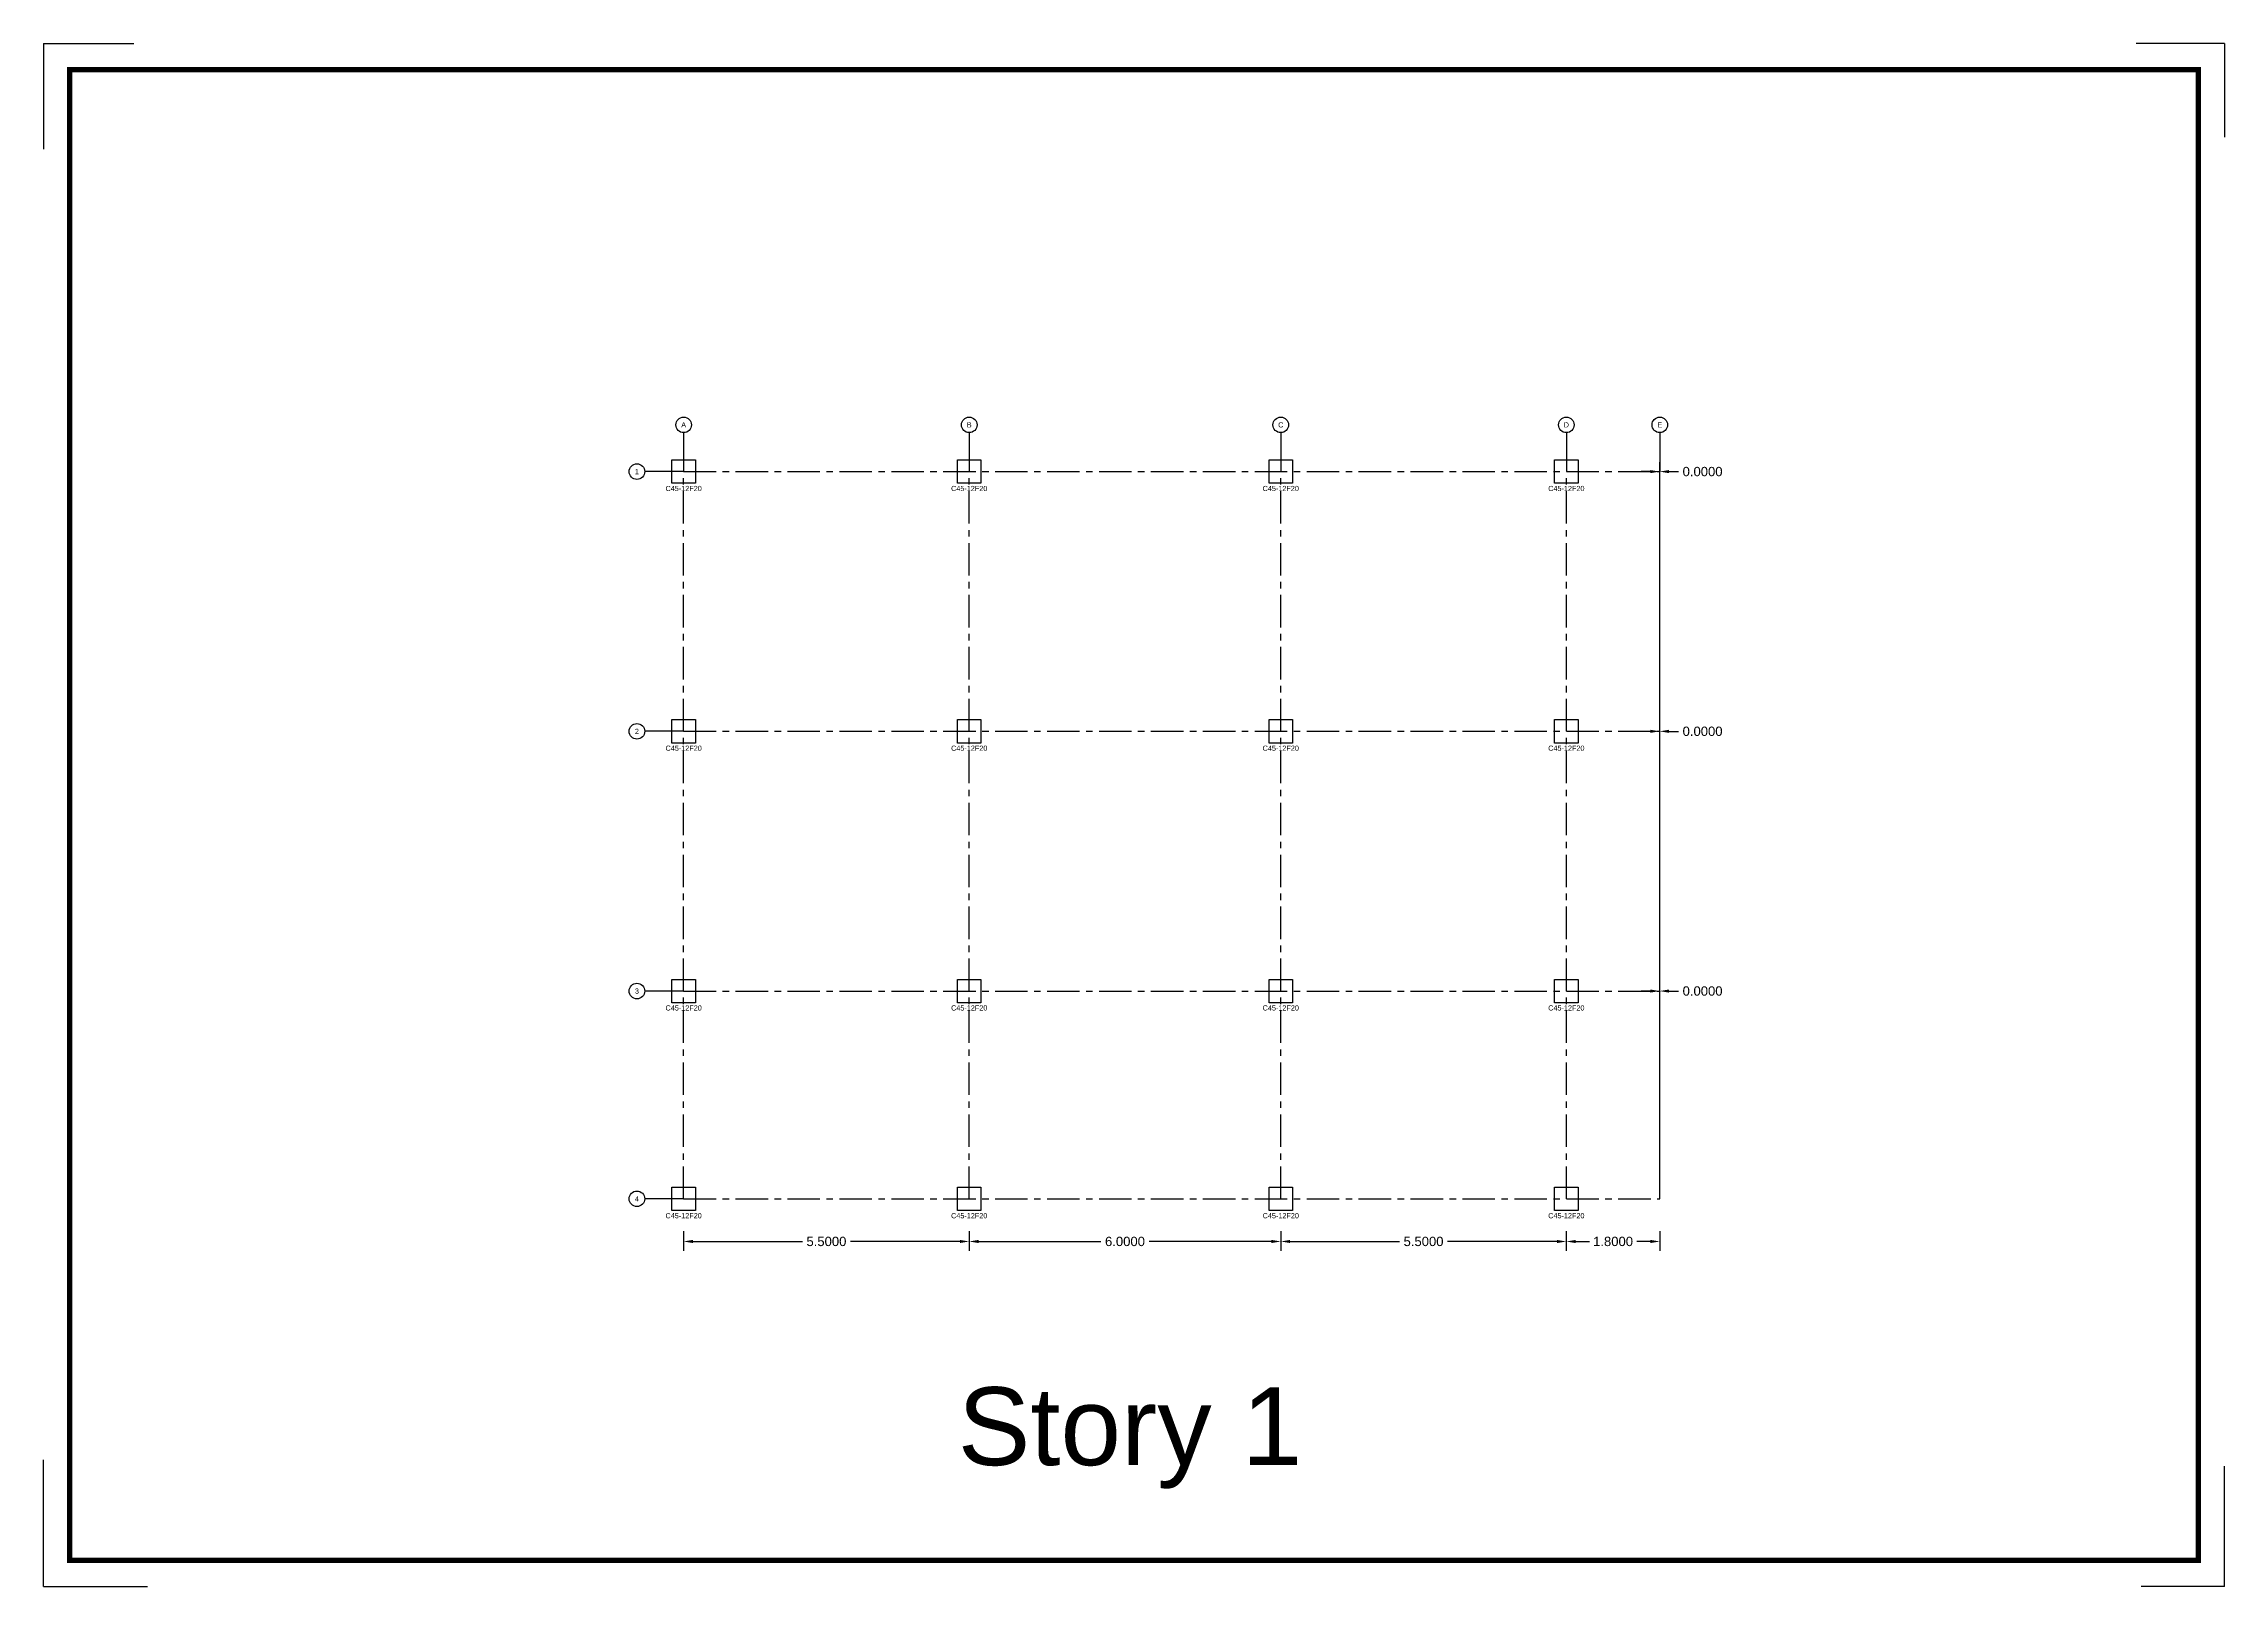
# Model space of a CAD drawing. Header units: inches. Extents: x -1152 to 1352, y 183 to 608.
# Drawn here: x 1048.21 to 1090.21, y 238.06 to 267.76 of the extents above; entities that cross this region are included whole.
import ezdxf
from ezdxf.enums import TextEntityAlignment as Align

# ---------------------------------------------------------------- set-up
doc = ezdxf.new("R2010")
doc.units = ezdxf.units.IN
doc.header["$MEASUREMENT"] = 0
doc.linetypes.add('CENTER', pattern=[2, 1.25, -0.25, 0.25, -0.25])
for name, color, linetype in [('COLS', 5, 'Continuous'), ('DIMENSIONS', 4, 'Continuous'), ('GRID', 1, 'Continuous'), ('TEXT', 3, 'Continuous')]:
    doc.layers.add(name, color=color, linetype=linetype)
doc.layers.add('Layer4', color=252, linetype='Continuous', lineweight=25)
doc.styles.get("Standard").update_dxf_attribs({"font": 'arial.ttf'})
doc.dimstyles.get("Standard").update_dxf_attribs({"dimtxt": 0.18, "dimasz": 0.18, "dimexe": 0.18, "dimexo": 0.0625, "dimgap": 0.09, "dimtad": 0, "dimtih": 1, "dimtoh": 1, "dimdec": 4, "dimzin": 0, "dimdsep": 46, "dimtxsty": 'Standard', "dimcen": 0.09, "dimadec": 0, "dimazin": 0, "dimtfac": 1, "dimtdec": 4, "dimtofl": 0, "dimtmove": 0, "dimatfit": 3, "dimfxl": 1, "dimtolj": 1, "dimtzin": 0, "dimarcsym": 0})

# ---------------------------------------------------------------- blocks, each defined once
blk = doc.blocks.new('*D456')
at = {"layer": 'DEFPOINTS', "color": 0, "transparency": 16777216}
for p in [(1060.537, 244.96), (1066.037, 244.96), (1066.037, 244.7)]:
    blk.add_point(p, dxfattribs=at)
at = {"layer": 'DIMENSIONS', "color": 0, "lineweight": -2, "transparency": 16777216}
for p, q in [((1060.537, 244.898), (1060.537, 244.52)), ((1066.037, 244.898), (1066.037, 244.52)), ((1060.717, 244.7), (1062.824, 244.7)), ((1065.857, 244.7), (1063.751, 244.7))]:
    blk.add_line(p, q, dxfattribs=at)
at = {"layer": 'DIMENSIONS', "color": 0, "transparency": 16777216}
for points in [[(1060.717, 244.73), (1060.717, 244.67), (1060.537, 244.7)], [(1065.857, 244.73), (1065.857, 244.67), (1066.037, 244.7)]]:
    blk.add_solid(points, dxfattribs=at)
at = {"layer": 'DIMENSIONS', "color": 0, "transparency": 16777216, "insert": (1063.287, 244.7), "char_height": 0.18, "attachment_point": 5}
blk.add_mtext('\\A1;5.5000', dxfattribs=at)
blk = doc.blocks.new('*D457')
at = {"layer": 'DEFPOINTS', "color": 0, "transparency": 16777216}
for p in [(1066.037, 244.96), (1072.037, 244.96), (1072.037, 244.7)]:
    blk.add_point(p, dxfattribs=at)
at = {"layer": 'DIMENSIONS', "color": 0, "lineweight": -2, "transparency": 16777216}
for p, q in [((1066.037, 244.898), (1066.037, 244.52)), ((1072.037, 244.898), (1072.037, 244.52)), ((1066.217, 244.7), (1068.574, 244.7)), ((1071.857, 244.7), (1069.501, 244.7))]:
    blk.add_line(p, q, dxfattribs=at)
at = {"layer": 'DIMENSIONS', "color": 0, "transparency": 16777216}
for points in [[(1066.217, 244.73), (1066.217, 244.67), (1066.037, 244.7)], [(1071.857, 244.73), (1071.857, 244.67), (1072.037, 244.7)]]:
    blk.add_solid(points, dxfattribs=at)
at = {"layer": 'DIMENSIONS', "color": 0, "transparency": 16777216, "insert": (1069.037, 244.7), "char_height": 0.18, "attachment_point": 5}
blk.add_mtext('\\A1;6.0000', dxfattribs=at)
blk = doc.blocks.new('*D458')
at = {"layer": 'DEFPOINTS', "color": 0, "transparency": 16777216}
for p in [(1072.037, 244.96), (1077.537, 244.96), (1077.537, 244.7)]:
    blk.add_point(p, dxfattribs=at)
at = {"layer": 'DIMENSIONS', "color": 0, "lineweight": -2, "transparency": 16777216}
for p, q in [((1072.037, 244.898), (1072.037, 244.52)), ((1077.537, 244.898), (1077.537, 244.52)), ((1072.217, 244.7), (1074.324, 244.7)), ((1077.357, 244.7), (1075.251, 244.7))]:
    blk.add_line(p, q, dxfattribs=at)
at = {"layer": 'DIMENSIONS', "color": 0, "transparency": 16777216}
for points in [[(1072.217, 244.73), (1072.217, 244.67), (1072.037, 244.7)], [(1077.357, 244.73), (1077.357, 244.67), (1077.537, 244.7)]]:
    blk.add_solid(points, dxfattribs=at)
at = {"layer": 'DIMENSIONS', "color": 0, "transparency": 16777216, "insert": (1074.787, 244.7), "char_height": 0.18, "attachment_point": 5}
blk.add_mtext('\\A1;5.5000', dxfattribs=at)
blk = doc.blocks.new('*D459')
at = {"layer": 'DEFPOINTS', "color": 0, "transparency": 16777216}
for p in [(1077.537, 244.96), (1079.337, 244.96), (1079.337, 244.7)]:
    blk.add_point(p, dxfattribs=at)
at = {"layer": 'DIMENSIONS', "color": 0, "lineweight": -2, "transparency": 16777216}
for p, q in [((1077.537, 244.898), (1077.537, 244.52)), ((1079.337, 244.898), (1079.337, 244.52)), ((1077.717, 244.7), (1077.982, 244.7)), ((1079.157, 244.7), (1078.892, 244.7))]:
    blk.add_line(p, q, dxfattribs=at)
at = {"layer": 'DIMENSIONS', "color": 0, "transparency": 16777216}
for points in [[(1077.717, 244.73), (1077.717, 244.67), (1077.537, 244.7)], [(1079.157, 244.73), (1079.157, 244.67), (1079.337, 244.7)]]:
    blk.add_solid(points, dxfattribs=at)
at = {"layer": 'DIMENSIONS', "color": 0, "transparency": 16777216, "insert": (1078.437, 244.7), "char_height": 0.18, "attachment_point": 5}
blk.add_mtext('\\A1;1.8000', dxfattribs=at)
blk = doc.blocks.new('*D460')
at = {"layer": 'DEFPOINTS', "color": 0, "transparency": 16777216}
for p in [(1079.337, 249.521), (1079.337, 249.521), (1079.337, 245.521)]:
    blk.add_point(p, dxfattribs=at)
at = {"layer": 'DIMENSIONS', "color": 0, "lineweight": -2, "transparency": 16777216}
for p, q in [((1079.157, 249.521), (1078.977, 249.521)), ((1079.337, 245.584), (1079.337, 249.701)), ((1079.337, 249.584), (1079.337, 249.701)), ((1079.517, 249.521), (1079.697, 249.521))]:
    blk.add_line(p, q, dxfattribs=at)
at = {"layer": 'DIMENSIONS', "color": 0, "transparency": 16777216}
for points in [[(1079.157, 249.551), (1079.157, 249.491), (1079.337, 249.521)], [(1079.517, 249.551), (1079.517, 249.491), (1079.337, 249.521)]]:
    blk.add_solid(points, dxfattribs=at)
at = {"layer": 'DIMENSIONS', "color": 0, "transparency": 16777216, "insert": (1080.161, 249.521), "char_height": 0.18, "attachment_point": 5}
blk.add_mtext('\\A1;0.0000', dxfattribs=at)
blk = doc.blocks.new('*D461')
at = {"layer": 'DEFPOINTS', "color": 0, "transparency": 16777216}
for p in [(1079.337, 254.521), (1079.337, 254.521), (1079.337, 249.521)]:
    blk.add_point(p, dxfattribs=at)
at = {"layer": 'DIMENSIONS', "color": 0, "lineweight": -2, "transparency": 16777216}
for p, q in [((1079.157, 254.521), (1078.977, 254.521)), ((1079.337, 249.584), (1079.337, 254.701)), ((1079.337, 254.584), (1079.337, 254.701)), ((1079.517, 254.521), (1079.697, 254.521))]:
    blk.add_line(p, q, dxfattribs=at)
at = {"layer": 'DIMENSIONS', "color": 0, "transparency": 16777216}
for points in [[(1079.157, 254.551), (1079.157, 254.491), (1079.337, 254.521)], [(1079.517, 254.551), (1079.517, 254.491), (1079.337, 254.521)]]:
    blk.add_solid(points, dxfattribs=at)
at = {"layer": 'DIMENSIONS', "color": 0, "transparency": 16777216, "insert": (1080.161, 254.521), "char_height": 0.18, "attachment_point": 5}
blk.add_mtext('\\A1;0.0000', dxfattribs=at)
blk = doc.blocks.new('*D462')
at = {"layer": 'DEFPOINTS', "color": 0, "transparency": 16777216}
for p in [(1079.337, 259.521), (1079.337, 259.521), (1079.337, 254.521)]:
    blk.add_point(p, dxfattribs=at)
at = {"layer": 'DIMENSIONS', "color": 0, "lineweight": -2, "transparency": 16777216}
for p, q in [((1079.337, 254.584), (1079.337, 259.701)), ((1079.337, 259.584), (1079.337, 259.701)), ((1079.157, 259.521), (1078.977, 259.521)), ((1079.517, 259.521), (1079.697, 259.521))]:
    blk.add_line(p, q, dxfattribs=at)
at = {"layer": 'DIMENSIONS', "color": 0, "transparency": 16777216}
for points in [[(1079.157, 259.551), (1079.157, 259.491), (1079.337, 259.521)], [(1079.517, 259.551), (1079.517, 259.491), (1079.337, 259.521)]]:
    blk.add_solid(points, dxfattribs=at)
at = {"layer": 'DIMENSIONS', "color": 0, "transparency": 16777216, "insert": (1080.161, 259.521), "char_height": 0.18, "attachment_point": 5}
blk.add_mtext('\\A1;0.0000', dxfattribs=at)

msp = doc.modelspace()

# ---------------------------------------------------------------- linework, layer by layer
at = {"layer": 'COLS', "color": 5, "linetype": 'Continuous'}
for points in [[(1060.76233, 259.29622), (1060.31233, 259.29622), (1060.31233, 259.74622), (1060.76233, 259.74622)], [(1066.26233, 259.29622), (1065.81233, 259.29622), (1065.81233, 259.74622), (1066.26233, 259.74622)], [(1072.26233, 259.29622), (1071.81233, 259.29622), (1071.81233, 259.74622), (1072.26233, 259.74622)], [(1077.76233, 259.29622), (1077.31233, 259.29622), (1077.31233, 259.74622), (1077.76233, 259.74622)], [(1060.76233, 254.29622), (1060.31233, 254.29622), (1060.31233, 254.74622), (1060.76233, 254.74622)], [(1066.26233, 254.29622), (1065.81233, 254.29622), (1065.81233, 254.74622), (1066.26233, 254.74622)], [(1072.26233, 254.29622), (1071.81233, 254.29622), (1071.81233, 254.74622), (1072.26233, 254.74622)], [(1077.76233, 254.29622), (1077.31233, 254.29622), (1077.31233, 254.74622), (1077.76233, 254.74622)], [(1060.76233, 249.29622), (1060.31233, 249.29622), (1060.31233, 249.74622), (1060.76233, 249.74622)], [(1066.26233, 249.29622), (1065.81233, 249.29622), (1065.81233, 249.74622), (1066.26233, 249.74622)], [(1072.26233, 249.29622), (1071.81233, 249.29622), (1071.81233, 249.74622), (1072.26233, 249.74622)], [(1077.76233, 249.29622), (1077.31233, 249.29622), (1077.31233, 249.74622), (1077.76233, 249.74622)], [(1060.76233, 245.29622), (1060.31233, 245.29622), (1060.31233, 245.74622), (1060.76233, 245.74622)], [(1066.26233, 245.29622), (1065.81233, 245.29622), (1065.81233, 245.74622), (1066.26233, 245.74622)], [(1072.26233, 245.29622), (1071.81233, 245.29622), (1071.81233, 245.74622), (1072.26233, 245.74622)], [(1077.76233, 245.29622), (1077.31233, 245.29622), (1077.31233, 245.74622), (1077.76233, 245.74622)]]:
    msp.add_lwpolyline(points, close=True, dxfattribs=at)
at = {"layer": 'GRID', "color": 0, "linetype": 'Continuous'}
for p, q in [((1060.53733, 260.27122), (1060.53733, 259.52122)), ((1066.03733, 260.27122), (1066.03733, 259.52122)), ((1072.03733, 260.27122), (1072.03733, 259.52122)), ((1077.53733, 260.27122), (1077.53733, 259.52122)), ((1079.33733, 260.27122), (1079.33733, 259.52122)), ((1060.53733, 259.52122), (1059.78733, 259.52122)), ((1060.53733, 254.52122), (1059.78733, 254.52122)), ((1060.53733, 249.52122), (1059.78733, 249.52122)), ((1060.53733, 245.52122), (1059.78733, 245.52122))]:
    msp.add_line(p, q, dxfattribs=at)
at = {"layer": 'GRID', "color": 1, "linetype": 'CENTER', "ltscale": 0.5}
for p, q in [((1060.53733, 245.52122), (1060.53733, 259.52122)), ((1060.53733, 259.52122), (1079.33733, 259.52122)), ((1066.03733, 245.52122), (1066.03733, 259.52122)), ((1072.03733, 245.52122), (1072.03733, 259.52122)), ((1077.53733, 245.52122), (1077.53733, 259.52122)), ((1079.33733, 245.52122), (1079.33733, 259.52122)), ((1060.53733, 254.52122), (1079.33733, 254.52122)), ((1060.53733, 249.52122), (1079.33733, 249.52122)), ((1060.53733, 245.52122), (1079.33733, 245.52122))]:
    msp.add_line(p, q, dxfattribs=at)
at = {"layer": 'GRID', "color": 0, "linetype": 'Continuous'}
for centre in [(1060.53733, 260.42122), (1066.03733, 260.42122), (1072.03733, 260.42122), (1077.53733, 260.42122), (1079.33733, 260.42122), (1059.63733, 259.52122), (1059.63733, 254.52122), (1059.63733, 249.52122), (1059.63733, 245.52122)]:
    msp.add_circle(centre, 0.15, dxfattribs=at)
at = {"layer": 'Layer4'}
for p, q in [((1048.21072, 267.76035), (1048.21072, 265.73017)), ((1048.21072, 267.76035), (1049.95134, 267.76035)), ((1090.21072, 267.76035), (1088.51272, 267.76035)), ((1090.21072, 267.76035), (1090.21072, 265.96164)), ((1048.21072, 238.06035), (1048.21072, 240.498)), ((1090.21072, 238.06035), (1090.21072, 240.37438)), ((1090.21072, 238.06035), (1090.21072, 239.06035)), ((1048.21072, 238.06035), (1050.21076, 238.06035)), ((1090.21072, 238.06035), (1088.60584, 238.06035))]:
    msp.add_line(p, q, dxfattribs=at)
at = {"layer": 'Layer4', "const_width": 0.1}
msp.add_lwpolyline([(1048.71072, 267.26035), (1089.71072, 267.26035), (1089.71072, 238.56035), (1048.71072, 238.56035)], close=True, dxfattribs=at)

# ---------------------------------------------------------------- texts
at = {"color": 6, "insert": (1040.60936, 241.89375), "char_height": 1.5, "attachment_point": 1}
msp.add_mtext_dynamic_manual_height_columns('\\pxqc;Story 1', width=57.0507531, gutter_width=36.72032, heights=[0], dxfattribs=at)
at = {"layer": 'TEXT', "color": 0}
for s, p in [('A', (1060.53733, 260.42122)), ('B', (1066.03733, 260.42122)), ('C', (1072.03733, 260.42122)), ('D', (1077.53733, 260.42122)), ('E', (1079.33733, 260.42122)), ('1', (1059.63733, 259.52122)), ('C45-12F20', (1060.53733, 259.19622)), ('C45-12F20', (1066.03733, 259.19622)), ('C45-12F20', (1072.03733, 259.19622)), ('C45-12F20', (1077.53733, 259.19622)), ('2', (1059.63733, 254.52122)), ('C45-12F20', (1060.53733, 254.19622)), ('C45-12F20', (1066.03733, 254.19622)), ('C45-12F20', (1072.03733, 254.19622)), ('C45-12F20', (1077.53733, 254.19622)), ('3', (1059.63733, 249.52122)), ('C45-12F20', (1060.53733, 249.19622)), ('C45-12F20', (1066.03733, 249.19622)), ('C45-12F20', (1072.03733, 249.19622)), ('C45-12F20', (1077.53733, 249.19622)), ('4', (1059.63733, 245.52122)), ('C45-12F20', (1060.53733, 245.19622)), ('C45-12F20', (1066.03733, 245.19622)), ('C45-12F20', (1072.03733, 245.19622)), ('C45-12F20', (1077.53733, 245.19622))]:
    msp.add_text(s, height=0.1, dxfattribs=at).set_placement(p, align=Align.MIDDLE)

# ---------------------------------------------------------------- dimensions: what is measured, and where the dimension line sits
at = {"layer": 'DIMENSIONS'}
for base, p1, p2, picture, middle in [((1079.3373279986, 259.5212183233), (1079.3373279986, 254.5212183233), (1079.3373279986, 259.5212183233), '*D462', (1080.1606499632, 259.5212183233)), ((1079.3373279986, 254.5212183233), (1079.3373279986, 249.5212183233), (1079.3373279986, 254.5212183233), '*D461', (1080.1606499632, 254.5212183233)), ((1079.3373279986, 249.5212183233), (1079.3373279986, 245.5212183233), (1079.3373279986, 249.5212183233), '*D460', (1080.1606499632, 249.5212183233)), ((1066.03733, 244.70019), (1060.53733, 244.96019), (1066.03733, 244.96019), '*D456', (1063.28733, 244.70019)), ((1072.03733, 244.70019), (1066.03733, 244.96019), (1072.03733, 244.96019), '*D457', (1069.03733, 244.70019)), ((1077.53733, 244.70019), (1072.03733, 244.96019), (1077.53733, 244.96019), '*D458', (1074.78733, 244.70019)), ((1079.33733, 244.70019), (1077.53733, 244.96019), (1079.33733, 244.96019), '*D459', (1078.43733, 244.70019))]:
    dim = msp.add_linear_dim(base=base, p1=p1, p2=p2, dimstyle='Standard', dxfattribs=at)
    dim.commit()
    dim.dimension.update_dxf_attribs({"geometry": picture, "text_midpoint": middle})

doc.saveas('drawing.dxf')
